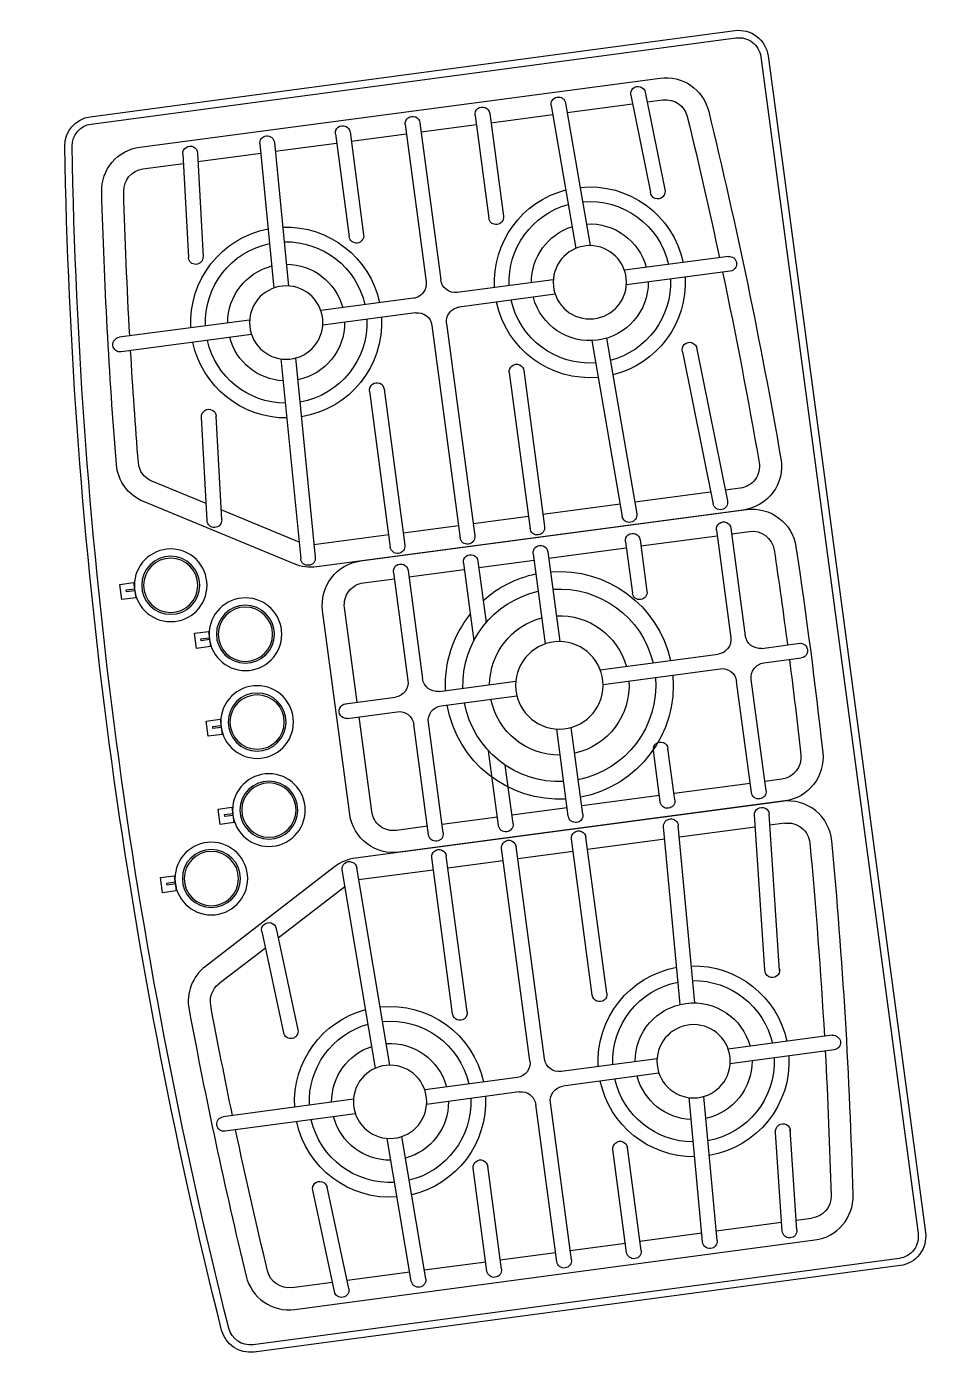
# Model space of a CAD drawing. Header units: inches. Extents: x 49 to 4147, y 45 to 8713.
# Drawn here: x 2563.86 to 2590.24, y 413.44 to 452.43 of the extents above; entities that cross this region are included whole.
import ezdxf

# ---------------------------------------------------------------- set-up
doc = ezdxf.new("R2010")
doc.units = ezdxf.units.IN
doc.header["$LTSCALE"] = 10
doc.header["$MEASUREMENT"] = 0
doc.layers.add('app-u4', color=7, linetype='Continuous')
doc.layers.get('0').off()

# ---------------------------------------------------------------- blocks, each defined once
blk = doc.blocks.new('Cooktop')
at = {"color": 1}
for p, q in [((655.423, -564.768), (655.423, -564.766)), ((655.424, -568.026), (655.423, -565.456)), ((656.424, -568.027), (656.423, -565.429)), ((628.69, -566.778), (628.69, -573.908)), ((629.69, -566.778), (629.69, -573.908)), ((682.158, -566.752), (682.165, -573.882)), ((683.158, -566.751), (683.165, -573.881)), ((644.424, -568.043), (644.425, -569.077)), ((667.424, -568.032), (667.425, -569.066)), ((634.54, -569.734), (645.171, -569.028)), ((646.787, -569.026), (654.424, -569.026)), ((664.807, -569.026), (657.424, -569.026)), ((677.31, -569.713), (666.679, -569.017)), ((617.54, -570.864), (617.54, -569.787)), ((694.312, -570.826), (694.311, -569.75)), ((616.871, -570.909), (623.706, -570.454)), ((634.705, -570.725), (645.256, -570.024)), ((644.425, -570.079), (644.428, -575.29)), ((646.787, -570.026), (654.426, -570.026)), ((664.807, -570.026), (657.426, -570.026)), ((677.146, -570.705), (666.595, -570.014)), ((667.425, -570.068), (667.428, -575.279)), ((694.981, -570.87), (688.145, -570.423)), ((616.937, -571.906), (623.642, -571.461)), ((655.43, -579.058), (655.426, -571.026)), ((656.43, -579.117), (656.426, -571.027)), ((694.915, -571.868), (688.21, -571.429)), ((617.54, -576.353), (617.54, -571.866)), ((694.317, -576.315), (694.313, -571.829)), ((633.116, -575.737), (645.225, -575.259)), ((646.981, -575.258), (650.519, -575.258)), ((664.847, -575.258), (661.309, -575.258)), ((678.741, -575.715), (666.631, -575.248)), ((616.884, -576.379), (626.722, -575.99)), ((633.144, -576.737), (645.283, -576.257)), ((644.429, -576.291), (644.431, -581.589)), ((646.981, -576.258), (650.519, -576.258)), ((664.847, -576.258), (661.309, -576.258)), ((678.713, -576.714), (666.574, -576.247)), ((667.429, -576.279), (667.431, -581.577)), ((694.973, -576.34), (685.134, -575.961)), ((616.924, -577.378), (626.779, -576.988)), ((694.934, -577.34), (685.079, -576.96)), ((617.54, -581.589), (617.54, -577.354)), ((694.322, -581.551), (694.318, -577.316)), ((628.69, -578.793), (628.69, -585.382)), ((629.69, -578.793), (629.69, -585.382)), ((682.17, -578.768), (682.176, -585.356)), ((683.17, -578.767), (683.176, -585.356)), ((616.904, -581.589), (623.96, -581.589)), ((634.557, -581.589), (645.267, -581.589)), ((646.85, -581.588), (652.811, -581.588)), ((664.87, -581.588), (658.701, -581.588)), ((677.305, -581.568), (666.595, -581.578)), ((694.958, -581.55), (687.902, -581.557)), ((616.904, -582.589), (623.96, -582.589)), ((617.54, -586.382), (617.54, -582.589)), ((634.557, -582.589), (645.285, -582.588)), ((644.432, -582.588), (644.433, -586.382)), ((646.85, -582.588), (652.835, -582.588)), ((664.87, -582.588), (658.677, -582.588)), ((677.306, -582.568), (666.578, -582.578)), ((667.432, -582.577), (667.433, -586.371)), ((694.959, -582.55), (687.903, -582.557)), ((694.327, -586.345), (694.323, -582.551)), ((655.435, -590.177), (655.433, -584.975)), ((656.435, -590.178), (656.433, -584.915)), ((616.904, -586.382), (627.69, -586.382)), ((630.69, -586.382), (645.267, -586.382)), ((646.85, -586.382), (650.864, -586.382)), ((664.87, -586.382), (660.649, -586.382)), ((681.177, -586.357), (666.6, -586.372)), ((694.963, -586.344), (684.177, -586.355)), ((616.904, -587.382), (627.69, -587.382)), ((617.54, -591.177), (617.54, -587.382)), ((630.69, -587.382), (645.285, -587.382)), ((644.434, -587.382), (644.436, -591.177)), ((646.85, -587.382), (651.987, -587.382)), ((664.87, -587.382), (659.525, -587.382)), ((681.178, -587.357), (666.583, -587.371)), ((667.434, -587.371), (667.436, -591.166)), ((694.964, -587.344), (684.178, -587.354)), ((694.332, -591.14), (694.328, -587.345)), ((628.69, -588.382), (628.69, -594.742)), ((629.69, -588.382), (629.69, -594.742)), ((682.179, -588.356), (682.185, -594.716)), ((683.179, -588.355), (683.185, -594.715)), ((616.904, -591.177), (623.96, -591.177)), ((634.557, -591.177), (645.267, -591.177)), ((646.85, -591.177), (654.435, -591.177)), ((664.87, -591.177), (657.435, -591.177)), ((677.315, -591.156), (666.605, -591.167)), ((694.968, -591.139), (687.912, -591.146)), ((616.904, -592.177), (623.96, -592.177)), ((617.54, -596.391), (617.54, -592.177)), ((634.557, -592.177), (645.285, -592.177)), ((644.436, -592.177), (644.439, -597.308)), ((646.85, -592.177), (654.437, -592.177)), ((664.87, -592.177), (657.437, -592.177)), ((677.316, -592.156), (666.588, -592.167)), ((667.436, -592.166), (667.439, -597.297)), ((694.968, -592.139), (687.913, -592.146)), ((694.337, -596.353), (694.333, -592.14)), ((655.438, -596.606), (655.437, -593.177)), ((656.439, -596.624), (656.437, -593.178)), ((616.937, -596.37), (626.744, -596.7)), ((631.663, -596.866), (645.284, -597.324)), ((680.214, -596.842), (666.594, -597.314)), ((694.94, -596.332), (685.133, -596.672)), ((616.903, -597.37), (626.75, -597.701)), ((617.54, -601.695), (617.54, -597.391)), ((631.589, -597.864), (645.268, -598.324)), ((680.289, -597.84), (666.61, -598.314)), ((694.974, -597.332), (685.128, -597.672)), ((694.342, -601.657), (694.338, -597.354)), ((644.107, -598.285), (641.242, -603.247)), ((667.771, -598.273), (670.641, -603.233)), ((628.69, -599.628), (628.69, -608.575)), ((629.69, -599.628), (629.69, -608.575)), ((682.19, -599.602), (682.199, -608.549)), ((683.19, -599.601), (683.199, -608.548)), ((616.965, -601.649), (623.999, -602.203)), ((694.917, -601.611), (687.883, -602.172)), ((694.996, -602.608), (687.963, -603.169)), ((616.887, -602.646), (623.921, -603.2)), ((617.54, -605.477), (617.54, -602.698)), ((641.916, -603.3), (634.883, -602.746)), ((669.967, -603.287), (677.001, -602.726)), ((694.346, -605.439), (694.343, -602.66)), ((641.838, -604.297), (634.804, -603.743)), ((640.688, -604.207), (638.694, -607.661)), ((670.047, -604.284), (677.08, -603.723)), ((671.196, -604.192), (673.194, -607.644))]:
    blk.add_line(p, q, dxfattribs=at)
for points in [[(698.338, -608.515), (698.338, -564.265, 0.414214), (696.338, -562.265), (615.54, -562.265, 0.414214), (613.54, -564.265), (613.54, -608.615, 0.381435), (615.314, -610.602, 0.057281), (696.569, -610.502, 0.380724)], [(697.838, -608.515), (697.838, -564.265, 0.414214), (696.338, -562.765), (615.54, -562.765, 0.414214), (614.04, -564.265), (614.04, -608.615, 0.381435), (615.37, -610.106, 0.057281), (696.511, -610.005, 0.380724)], [(637.24, -609.907, -0.013142), (618.728, -608.46, -0.38399), (616.04, -605.477), (616.04, -569.787, -0.383444), (618.722, -566.804, -0.016666), (642.806, -565.047, -0.425693), (645.924, -568.043), (645.939, -597.307, -0.131778), (645.537, -598.809), (639.993, -608.411, -0.281855)], [(648.856, -564.858, 0.407689), (645.924, -567.859), (645.937, -594.307, 0.414214), (648.939, -597.306), (662.939, -597.299, 0.414214), (665.937, -594.297), (665.924, -567.809, 0.409349), (662.973, -564.811, 0.009741)], [(674.65, -609.889, 0.013142), (693.161, -608.424, 0.38399), (695.846, -605.437), (695.811, -569.748, 0.383444), (693.126, -566.768, 0.016666), (669.04, -565.034, 0.425693), (665.924, -568.033), (665.939, -597.298, 0.131778), (666.342, -598.799), (671.896, -608.395, 0.281855)]]:
    blk.add_lwpolyline(points, format="xyb", close=True, dxfattribs=at)
for points in [[(655.424, -566.268, 0.004527), (648.89, -566.357, 0.407689), (647.424, -567.858), (647.425, -569.026)], [(664.425, -569.026), (664.424, -567.81, 0.409349), (662.949, -566.311, 0.004521), (656.424, -566.264, 0.004521)], [(647.436, -592.177), (647.437, -594.306, 0.414214), (648.938, -595.806), (655.438, -595.802)], [(656.438, -595.802), (662.938, -595.799, 0.414214), (664.437, -594.298), (664.436, -592.177)]]:
    blk.add_lwpolyline(points, format="xyb", dxfattribs=at)
for points in [[(647.425, -570.026), (647.428, -575.258)], [(664.428, -575.258), (664.425, -570.026)], [(647.428, -576.258), (647.431, -581.588)], [(664.431, -581.588), (664.428, -576.258)], [(647.432, -582.588), (647.433, -586.382)], [(664.433, -586.382), (664.432, -582.588)], [(647.434, -587.382), (647.436, -591.177)], [(664.436, -591.177), (664.434, -587.382)]]:
    blk.add_lwpolyline(points, dxfattribs=at)
for points in [[(649.437, -606.146), (650.483, -606.146), (650.483, -605.195), (649.437, -605.195)], [(649.92, -605.76), (650.053, -605.76), (650.053, -605.195), (649.92, -605.195)], [(655.483, -606.146), (656.529, -606.146), (656.529, -605.195), (655.483, -605.195)], [(655.966, -605.76), (656.099, -605.76), (656.099, -605.195), (655.966, -605.195)], [(661.511, -606.146), (662.556, -606.146), (662.556, -605.195), (661.511, -605.195)], [(661.993, -605.76), (662.127, -605.76), (662.127, -605.195), (661.993, -605.195)], [(645.339, -610.647), (646.384, -610.647), (646.384, -609.695), (645.339, -609.695)], [(645.821, -610.261), (645.955, -610.261), (645.955, -609.695), (645.821, -609.695)], [(665.483, -610.741), (666.529, -610.741), (666.529, -609.79), (665.483, -609.79)], [(665.965, -610.355), (666.099, -610.355), (666.099, -609.79), (665.965, -609.79)]]:
    blk.add_lwpolyline(points, close=True, dxfattribs=at)
for centre, radius in [((629.19, -576.351), 2.494), ((682.667, -576.324), 2.494), ((655.756, -582.016), 2.976), ((629.19, -597.185), 2.494), ((682.688, -597.159), 2.494), ((649.96, -602.722), 2.473), ((649.96, -602.722), 1.973), ((656.006, -602.722), 2.473), ((656.006, -602.722), 1.973), ((662.034, -602.722), 2.473), ((662.034, -602.722), 1.973), ((649.96, -602.722), 1.848), ((656.006, -602.722), 1.848), ((662.034, -602.722), 1.848), ((645.862, -607.222), 2.473), ((645.862, -607.222), 1.973), ((666.006, -607.317), 2.473), ((666.006, -607.317), 1.973), ((645.862, -607.222), 1.848), ((666.006, -607.317), 1.848)]:
    blk.add_circle(centre, radius, dxfattribs=at)
for centre, radius, start, end in [((655.924, -565.456), 0.5, 356.97282, 179.97183), ((629.19, -566.778), 0.5, 0, 180), ((682.658, -566.752), 0.5, 0.05634, 180.05634), ((657.123, -927.098), 360.834, 92.2646, 94.3603), ((642.924, -568.044), 1.5, 0.02817, 92.2646), ((668.924, -568.031), 1.5, 87.79174, 180.02817), ((655.079, -927.099), 360.834, 85.69604, 87.79174), ((657.123, -927.098), 360.834, 94.51957, 96.08383), ((654.424, -568.026), 1, 270, 0.02775), ((657.424, -568.026), 1, 180.02817, 270), ((655.079, -927.099), 360.834, 83.97251, 85.53677), ((619.04, -569.787), 1.5, 96.08383, 180), ((645.204, -569.527), 0.5, 273.80195, 93.80195), ((646.787, -569.526), 0.5, 90, 270), ((664.807, -569.526), 0.5, 270, 90), ((666.646, -569.516), 0.5, 86.25439, 266.25439), ((692.811, -569.751), 1.5, 0.05634, 83.97251), ((629.19, -576.351), 6.494, 94.41608, 178.22125), ((629.19, -576.351), 6.494, 6.30472, 85.58392), ((634.623, -570.23), 0.502, 88.13698, 279.46692), ((682.667, -576.324), 6.494, 94.47242, 173.75162), ((677.228, -570.209), 0.502, 260.58942, 91.91936), ((682.667, -576.324), 6.494, 1.83509, 85.64026), ((623.674, -570.958), 0.504, 266.37697, 101.22693), ((654.426, -571.026), 1, 0.02817, 90), ((657.426, -571.026), 1, 90, 180.02817), ((682.667, -576.324), 5.494, 95.27834, 173.01433), ((682.667, -576.324), 5.494, 2.57239, 84.83434), ((688.178, -570.926), 0.504, 78.82941, 273.67937), ((616.904, -571.407), 0.5, 93.80195, 273.80195), ((629.19, -576.351), 5.494, 95.222, 177.48395), ((629.19, -576.351), 5.494, 7.04201, 84.778), ((694.948, -571.369), 0.5, 266.25439, 86.25439), ((629.19, -576.351), 3.973, 97.22913, 175.64846), ((629.19, -576.351), 3.973, 277.22913, 82.77087), ((682.667, -576.324), 3.973, 97.28547, 262.82722), ((682.667, -576.324), 3.973, 4.40788, 82.82722), ((655.756, -582.016), 7.751, 92.42937, 176.83563), ((655.756, -582.016), 7.751, 3.16437, 85.03002), ((645.245, -575.758), 0.5, 272.26298, 92.26298), ((646.981, -575.758), 0.5, 90, 270), ((650.519, -575.758), 0.5, 270, 90), ((661.309, -575.758), 0.5, 90, 270), ((664.847, -575.758), 0.5, 270, 90), ((666.612, -575.748), 0.5, 87.79336, 267.79336), ((655.756, -582.016), 6.557, 92.86679, 176.25887), ((655.756, -582.016), 6.557, 3.74113, 84.11722), ((616.904, -576.878), 0.5, 92.26298, 272.26298), ((629.19, -576.351), 6.494, 187.053, 265.58392), ((629.19, -576.351), 5.494, 187.92744, 264.778), ((629.19, -576.351), 3.973, 190.10614, 262.77087), ((629.19, -576.351), 6.494, 274.41608, 357.47429), ((629.19, -576.351), 5.494, 275.222, 356.59985), ((682.667, -576.324), 6.494, 182.58205, 265.64026), ((682.667, -576.324), 5.494, 183.45649, 264.83434), ((682.667, -576.324), 3.973, 277.28547, 349.9502), ((682.667, -576.324), 5.494, 275.27834, 352.1289), ((682.667, -576.324), 6.494, 274.47242, 353.00334), ((694.953, -576.84), 0.5, 267.79336, 87.79336), ((655.756, -582.016), 4.743, 93.95432, 174.82414), ((655.756, -582.016), 4.743, 5.17586, 81.84234), ((616.904, -582.089), 0.5, 90, 270), ((623.96, -582.089), 0.5, 270, 90), ((634.557, -582.089), 0.5, 90, 270.00066), ((645.267, -582.089), 0.5, 270, 90), ((646.85, -582.088), 0.5, 90, 270), ((664.87, -582.088), 0.5, 270, 90), ((666.596, -582.078), 0.5, 90.05634, 270.05634), ((677.306, -582.068), 0.5, 270.05568, 90.05634), ((687.903, -582.057), 0.5, 90.05634, 270.05634), ((694.959, -582.05), 0.5, 270.05634, 90.05634), ((655.756, -582.016), 7.751, 184.2334, 267.62697), ((655.756, -582.016), 6.557, 185.00582, 267.18955), ((655.756, -582.016), 4.743, 186.92914, 266.10202), ((655.756, -582.016), 4.743, 278.214, 353.07086), ((655.756, -582.016), 6.557, 275.93912, 354.99418), ((655.756, -582.016), 7.751, 325.71814, 355.7666), ((627.69, -585.382), 1, 270, 360), ((630.69, -585.382), 1, 180, 270), ((681.176, -585.357), 1, 270.05634, 0.05634), ((684.176, -585.355), 1, 180.05634, 270.05634), ((616.904, -586.882), 0.5, 90, 270), ((645.267, -586.882), 0.5, 270, 90), ((646.85, -586.882), 0.5, 90, 270), ((664.87, -586.882), 0.5, 270, 90), ((666.601, -586.872), 0.5, 90.05634, 270.05634), ((694.963, -586.844), 0.5, 270.05634, 90.05634), ((627.69, -588.382), 1, 0, 90.00066), ((630.69, -588.382), 1, 90.00066, 180), ((655.756, -582.016), 7.751, 275.02632, 316.18877), ((681.179, -588.357), 1, 0.05634, 90.05568), ((684.179, -588.354), 1, 90.05568, 180.05634), ((629.19, -597.185), 6.494, 94.41608, 174.52229), ((629.19, -597.185), 6.494, 1.62301, 85.58392), ((654.435, -590.177), 1, 270, 0.02817), ((657.435, -590.177), 1, 180.02817, 270), ((682.688, -597.159), 6.494, 94.47242, 178.43333), ((682.688, -597.159), 6.494, 5.53406, 85.64026), ((616.904, -591.677), 0.5, 90, 270), ((629.19, -597.185), 5.494, 95.222, 173.87495), ((623.96, -591.677), 0.5, 270, 90), ((629.19, -597.185), 5.494, 2.27035, 84.778), ((634.557, -591.677), 0.5, 90, 270.00066), ((645.267, -591.677), 0.5, 270, 90), ((646.85, -591.677), 0.5, 90, 270), ((664.87, -591.677), 0.5, 270, 90), ((666.605, -591.667), 0.5, 90.05634, 270.05634), ((682.688, -597.159), 5.494, 95.27834, 177.78599), ((677.315, -591.656), 0.5, 270.05568, 90.05634), ((682.688, -597.159), 5.494, 6.1814, 84.83434), ((687.912, -591.646), 0.5, 90.05634, 270.05634), ((694.968, -591.639), 0.5, 270.05634, 90.05634), ((654.437, -593.177), 1, 0.02817, 90), ((657.437, -593.177), 1, 90, 180.02817), ((629.19, -597.185), 3.973, 97.22913, 172.26414), ((629.19, -597.185), 3.973, 3.88116, 82.77087), ((682.688, -597.159), 3.973, 97.28547, 176.17519), ((682.688, -597.159), 3.973, 7.7922, 82.82722), ((616.92, -596.87), 0.5, 88.07265, 268.07265), ((655.939, -596.605), 0.5, 180.02817, 3.02718), ((694.957, -596.832), 0.5, 271.9837, 91.9837), ((629.19, -597.185), 6.494, 183.35486, 265.58392), ((629.19, -597.185), 5.494, 184.31979, 264.778), ((629.19, -597.185), 3.973, 186.72547, 262.77087), ((629.19, -597.185), 3.973, 277.22913, 349.42115), ((629.19, -597.185), 5.494, 275.222, 351.82682), ((629.19, -597.185), 6.494, 274.41608, 352.79175), ((642.957, -597.231), 1.5, 357.4937, 358.10082), ((645.267, -597.824), 0.5, 268.07265, 88.07265), ((666.611, -597.814), 0.5, 91.9837, 271.9837), ((668.92, -597.218), 1.5, 181.95552, 182.56264), ((682.688, -597.159), 6.494, 187.26459, 265.64026), ((682.688, -597.159), 5.494, 188.22952, 264.83434), ((682.688, -597.159), 3.973, 190.63519, 262.82722), ((682.688, -597.159), 3.973, 277.28547, 353.33088), ((682.688, -597.159), 5.494, 275.27834, 355.73655), ((682.688, -597.159), 6.494, 274.47242, 356.70148), ((616.926, -602.148), 0.5, 85.49622, 265.49622), ((694.957, -602.11), 0.5, 274.56012, 94.56012), ((623.96, -602.702), 0.5, 265.49622, 85.49622), ((687.923, -602.67), 0.5, 94.56012, 274.56012), ((634.843, -603.245), 0.5, 85.49622, 265.49622), ((641.877, -603.799), 0.5, 265.49622, 85.49622), ((670.007, -603.785), 0.5, 94.56012, 274.56012), ((677.04, -603.224), 0.5, 274.56012, 94.56012), ((619.04, -605.477), 1.5, 180, 264.02517), ((692.846, -605.44), 1.5, 276.03117, 0.05634), ((655.503, -257.079), 351.8, 264.02517, 265.62882), ((656.04, -257.079), 351.8, 274.42752, 276.03117), ((655.503, -257.079), 351.8, 265.79214, 267.03688), ((637.395, -606.911), 1.5, 267.03688, 330), ((674.492, -606.893), 1.5, 210.05634, 273.01946), ((656.04, -257.079), 351.8, 273.01946, 274.2642), ((629.19, -608.575), 0.5, 180, 0), ((682.699, -608.549), 0.5, 180.05634, 0.05634)]:
    blk.add_arc(centre, radius, start, end, dxfattribs=at)

msp = doc.modelspace()

# ---------------------------------------------------------------- block references
at = {"layer": 'app-u4', "xscale": -0.4296020129892119, "yscale": 0.4296020129892119, "zscale": 0.4296020129892119, "rotation": 277.6153155512233}
msp.add_blockref('Cooktop', (2864.58909, 187.07562), dxfattribs=at)

doc.saveas('drawing.dxf')
